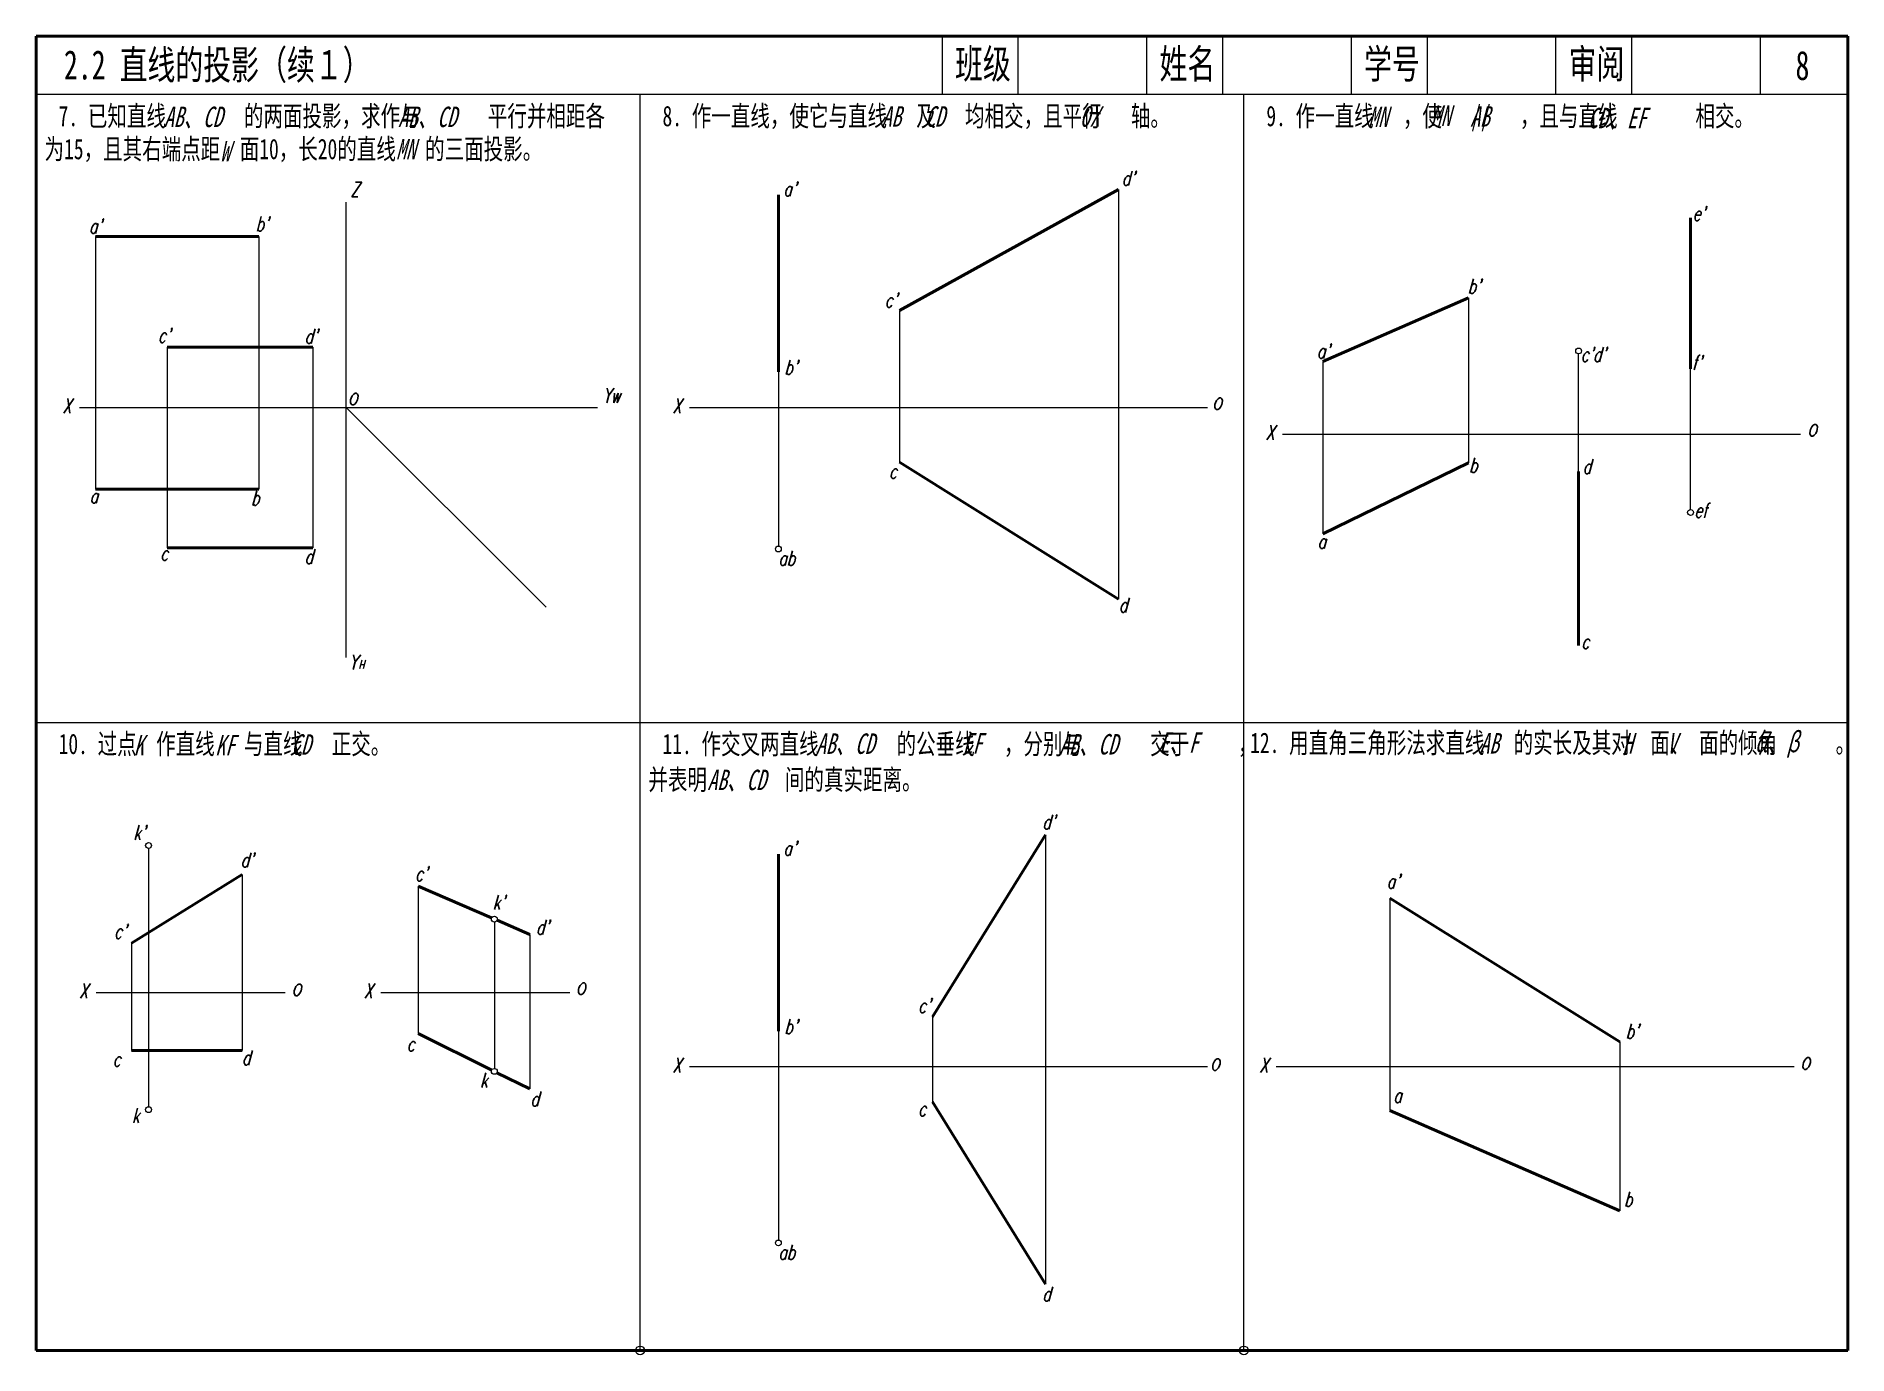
# Model space of a CAD drawing. Header units: millimetres. Extents: x -1022 to 1047, y 2161 to 2730.
# Drawn here: x -352 to -42, y 2161.2 to 2387 of the extents above; entities that cross this region are included whole.
import ezdxf

# ---------------------------------------------------------------- set-up
doc = ezdxf.new("R2010")
doc.units = ezdxf.units.MM
doc.header["$PDMODE"] = 33
doc.header["$PDSIZE"] = 1.5
for name, color, linetype, lineweight in [('标注', 7, 'Continuous', 25), ('标题文字', 7, 'Continuous', 25), ('粗实线', 7, 'Continuous', 50), ('细实线', 7, 'Continuous', 25)]:
    doc.layers.add(name, color=color, linetype=linetype, lineweight=lineweight)
doc.styles.add('style1', font='txt.shx', dxfattribs={"width": 0.7, "oblique": 15})
doc.styles.add('字母标注-2.5号', font='txt.shx', dxfattribs={"width": 0.7, "oblique": 15, "height": 2.5})
doc.styles.add('标题字母', font='SIMFANG.TTF', dxfattribs={"width": 0.7, "oblique": 15, "height": 3.5})
doc.styles.add('标题汉字1-5号', font='SimSun.ttf', dxfattribs={"width": 0.7, "height": 5})
doc.styles.add('标题汉字2-3.5号', font='SimSun.ttf', dxfattribs={"width": 0.7, "height": 3.5})

msp = doc.modelspace()

# ---------------------------------------------------------------- texts
at = {"layer": '标注', "oblique": 15, "width": 0.7}
for s, height, style, p in [("d'", 2.5, '字母标注-2.5号', (-166.19, 2361.41)), ('Z', 2.5, '字母标注-2.5号', (-298.2, 2359.51)), ("a'", 2.5, '字母标注-2.5号', (-224.1, 2359.58)), ("b'", 2.5, '字母标注-2.5号', (-314.41, 2353.62)), ("e'", 2.5, '字母标注-2.5号', (-68.49, 2355.38)), ("a'", 2.5, '字母标注-2.5号', (-342.94, 2353.23)), ("b'", 2.5, '字母标注-2.5号', (-106.98, 2342.94)), ("c'", 2.5, '字母标注-2.5号', (-206.75, 2340.56)), ("c'", 2.5, '字母标注-2.5号', (-331.12, 2334.52)), ("d'", 2.5, '字母标注-2.5号', (-306.04, 2334.39)), ("a'", 2.5, '字母标注-2.5号', (-132.81, 2331.84)), ("b'", 2.5, '字母标注-2.5号', (-223.93, 2329.05)), ("c'd'", 2.5, '字母标注-2.5号', (-87.65, 2331.26)), ("f'", 2.5, '字母标注-2.5号', (-68.61, 2329.86)), ('o', 3, 'style1', (-298.65, 2323.86)), ('Yw', 2.5, '字母标注-2.5号', (-255.01, 2324.21)), ('o', 3, 'style1', (-150.74, 2323.06)), ('X', 2.5, '字母标注-2.5号', (-347.46, 2322.46)), ('X', 2.5, '字母标注-2.5号', (-243.07, 2322.46)), ('X', 2.5, '字母标注-2.5号', (-141.57, 2317.9)), ('o', 3, 'style1', (-48.91, 2318.54)), ('c', 2.5, '字母标注-2.5号', (-206.03, 2311.28)), ('b', 2.5, '字母标注-2.5号', (-106.74, 2312.3)), ('d', 2.5, '字母标注-2.5号', (-87.31, 2312.06)), ('a', 2.5, '字母标注-2.5号', (-342.81, 2307.06)), ('b', 2.5, '字母标注-2.5号', (-315.19, 2306.67)), ('ef', 2.5, '字母标注-2.5号', (-68.21, 2304.56)), ('a', 2.5, '字母标注-2.5号', (-132.69, 2299.28)), ('c', 2.5, '字母标注-2.5号', (-330.74, 2297.23)), ('d', 2.5, '字母标注-2.5号', (-306.04, 2296.64)), ('ab', 2.5, '字母标注-2.5号', (-224.94, 2296.36)), ('d', 2.5, '字母标注-2.5号', (-166.69, 2288.35)), ('c', 2.5, '字母标注-2.5号', (-87.56, 2282.12)), ('Y', 2.5, '字母标注-2.5号', (-298.38, 2278.58)), ('H', 1.5, 'style1', (-296.83, 2278.66)), ("d'", 2.5, '字母标注-2.5号', (-179.79, 2251.21)), ("k'", 2.5, '字母标注-2.5号', (-335.33, 2249.41)), ("a'", 2.5, '字母标注-2.5号', (-224.1, 2246.71)), ("d'", 2.5, '字母标注-2.5号', (-316.99, 2244.7)), ("c'", 2.5, '字母标注-2.5号', (-287.13, 2242.35)), ("a'", 2.5, '字母标注-2.5号', (-120.85, 2241.06)), ("k'", 2.5, '字母标注-2.5号', (-273.82, 2237.45)), ("d'", 2.5, '字母标注-2.5号', (-266.43, 2233.18)), ("c'", 2.5, '字母标注-2.5号', (-338.63, 2232.48)), ('X', 2.5, '字母标注-2.5号', (-344.62, 2222.29)), ('o', 3, 'style1', (-308.3, 2222.72)), ('X', 2.5, '字母标注-2.5号', (-295.89, 2222.29)), ('o', 3, 'style1', (-259.65, 2222.9)), ("c'", 2.5, '字母标注-2.5号', (-201.04, 2219.77)), ("b'", 2.5, '字母标注-2.5号', (-223.93, 2216.18)), ("b'", 2.5, '字母标注-2.5号', (-79.96, 2215.4)), ('c', 2.5, '字母标注-2.5号', (-288.54, 2213.2)), ('c', 2.5, '字母标注-2.5号', (-338.86, 2210.61)), ('d', 2.5, '字母标注-2.5号', (-316.76, 2210.85)), ('X', 2.5, '字母标注-2.5号', (-243.07, 2209.59)), ('o', 3, 'style1', (-151.11, 2209.93)), ('X', 2.5, '字母标注-2.5号', (-142.65, 2209.59)), ('o', 3, 'style1', (-50.1, 2210.11)), ('k', 2.5, '字母标注-2.5号', (-275.99, 2207)), ('d', 2.5, '字母标注-2.5号', (-267.37, 2203.79)), ('a', 2.5, '字母标注-2.5号', (-119.72, 2204.4)), ('k', 2.5, '字母标注-2.5号', (-335.57, 2200.97)), ('c', 2.5, '字母标注-2.5号', (-201.04, 2202.11)), ('b', 2.5, '字母标注-2.5号', (-80.24, 2186.64)), ('ab', 2.5, '字母标注-2.5号', (-224.94, 2177.55)), ('d', 2.5, '字母标注-2.5号', (-179.79, 2170.4))]:
    msp.add_text(s, height=height, dxfattribs=dict(at, style=style)).set_placement(p)
at = {"layer": '标题文字', "width": 0.7}
for s, height, style, p in [('2.2 直线的投影（续１）', 5, '标题汉字1-5号', (-347.22, 2379.59)), ('班级', 5, '标题汉字1-5号', (-194.73, 2379.75)), ('姓名', 5, '标题汉字1-5号', (-159.73, 2379.75)), ('学号', 5, '标题汉字1-5号', (-124.73, 2379.75)), ('审阅', 5, '标题汉字1-5号', (-89.73, 2379.75)), ('8', 5, '标题汉字1-5号', (-50.9, 2379.49)), ('7. 已知直线        的两面投影，求作与       平行并相距各', 3.5, '标题汉字2-3.5号', (-348.12, 2371.58)), ('8. 作一直线，使它与直线   及   均相交，且平行   轴。', 3.5, '标题汉字2-3.5号', (-244.78, 2371.58)), ('9. 作一直线   ，使   //   ，且与直线        相交。', 3.5, '标题汉字2-3.5号', (-141.45, 2371.58)), ('为15，且其右端点距  面10，长20的直线   的三面投影。', 3.5, '标题汉字2-3.5号', (-350.53, 2365.93)), ('10. 过点  作直线   与直线   正交。', 3.5, '标题汉字2-3.5号', (-348.12, 2264.08)), ('11. 作交叉两直线        的公垂线   ，分别与       交于     ，', 3.5, '标题汉字2-3.5号', (-244.78, 2264.08)), ('12. 用直角三角形法求直线   的实长及其对  面、 面的倾角      。', 3.5, '标题汉字2-3.5号', (-144.22, 2264.27)), ('并表明        间的真实距离。', 3.5, '标题汉字2-3.5号', (-247.2, 2257.97))]:
    msp.add_text(s, height=height, dxfattribs=dict(at, style=style)).set_placement(p)
at = {"layer": '细实线', "style": '标题字母', "oblique": 15, "width": 0.7}
for s, p in [('AB、CD', (-330.11, 2371.43)), ('AB、CD', (-290.03, 2371.43)), ('AB', (-207.29, 2371.5)), ('CD', (-199.84, 2371.5)), ('OX', (-173.35, 2371.5)), ('MN', (-124, 2371.44)), ('MN', (-113.27, 2371.63)), ('AB', (-106.56, 2371.51)), ('CD、EF', (-86.43, 2371.23)), ('W', (-320.48, 2365.57)), ('MN', (-290.39, 2365.89)), ('K', (-335.25, 2263.88)), ('KF', (-321.3, 2263.88)), ('CD', (-308.33, 2263.97)), ('AB、CD', (-218.52, 2264.12)), ('EF', (-193.4, 2264.18)), ('AB、CD', (-176.89, 2264.01)), ('E、F', (-159.75, 2264.3)), ('AB', (-104.99, 2264.18)), ('H', (-80.47, 2264.18)), ('V', (-72.93, 2264.18)), ('α、β', (-57.85, 2264.4)), ('AB、CD', (-237.11, 2257.91))]:
    msp.add_text(s, height=3.5, dxfattribs=at).set_placement(p)

# ---------------------------------------------------------------- linework, layer by layer
for p, q in [((-248.62, 2161.99), (-248.62, 2376.99)), ((-145.29, 2161.99), (-145.29, 2376.99)), ((-351.95, 2269.49), (-41.95, 2269.49))]:
    msp.add_line(p, q)
for p in [(-248.62, 2161.99), (-145.29, 2161.99)]:
    msp.add_point(p)
at = {"layer": '粗实线'}
for p, q in [((-351.95, 2386.99), (-351.95, 2161.99)), ((-41.95, 2386.99), (-351.95, 2386.99)), ((-41.95, 2161.99), (-41.95, 2386.99)), ((-224.95, 2359.84), (-224.95, 2329.52)), ((-204.21, 2340.05), (-166.77, 2360.73)), ((-68.86, 2330.06), (-68.86, 2355.88)), ((-313.85, 2352.71), (-341.82, 2352.71)), ((-131.77, 2331.27), (-106.85, 2342.21)), ((-304.6, 2333.74), (-329.57, 2333.74)), ((-204.21, 2314.08), (-166.77, 2290.59)), ((-131.77, 2301.81), (-106.85, 2313.96)), ((-88.01, 2282.68), (-88.01, 2312.44)), ((-341.82, 2309.44), (-313.85, 2309.44)), ((-304.6, 2299.42), (-329.57, 2299.42)), ((-198.58, 2219.08), (-179.27, 2250.27)), ((-224.95, 2246.97), (-224.95, 2216.65)), ((-316.73, 2243.47), (-335.67, 2231.7)), ((-286.58, 2241.49), (-274.02, 2236.03)), ((-120.32, 2239.44), (-80.94, 2214.8)), ((-273.1, 2235.63), (-267.51, 2233.19)), ((-286.58, 2216.23), (-274.01, 2209.98)), ((-335.67, 2213.32), (-316.73, 2213.32)), ((-273.11, 2209.53), (-267.51, 2206.75)), ((-198.58, 2204.53), (-179.27, 2173.34)), ((-120.32, 2203.09), (-80.94, 2185.89)), ((-351.95, 2161.99), (-41.95, 2161.99))]:
    msp.add_line(p, q, dxfattribs=at)
at = {"layer": '细实线'}
for p, q in [((-196.95, 2386.99), (-196.95, 2376.99)), ((-183.95, 2386.99), (-183.95, 2376.99)), ((-161.95, 2386.99), (-161.95, 2376.99)), ((-148.95, 2386.99), (-148.95, 2376.99)), ((-126.95, 2386.99), (-126.95, 2376.99)), ((-113.95, 2386.99), (-113.95, 2376.99)), ((-91.95, 2386.99), (-91.95, 2376.99)), ((-78.95, 2386.99), (-78.95, 2376.99)), ((-56.95, 2386.99), (-56.95, 2376.99)), ((-41.95, 2376.99), (-351.95, 2376.99)), ((-166.77, 2360.73), (-166.77, 2290.59)), ((-298.9, 2280.61), (-298.9, 2358.59)), ((-341.82, 2352.71), (-341.82, 2309.44)), ((-313.85, 2352.71), (-313.85, 2309.44)), ((-106.85, 2342.21), (-106.85, 2313.96)), ((-204.21, 2340.05), (-204.21, 2314.08)), ((-329.57, 2333.74), (-329.57, 2299.42)), ((-304.6, 2333.74), (-304.6, 2299.42)), ((-131.77, 2331.27), (-131.77, 2301.81)), ((-88.01, 2312.44), (-88.01, 2332.6)), ((-224.95, 2329.52), (-224.95, 2299.7)), ((-68.86, 2305.96), (-68.86, 2330.06)), ((-344.56, 2323.44), (-255.9, 2323.44)), ((-298.9, 2323.44), (-264.7, 2289.23)), ((-240.17, 2323.44), (-151.51, 2323.44)), ((-138.67, 2318.88), (-50.02, 2318.88)), ((-332.73, 2247.93), (-332.73, 2203.71)), ((-179.27, 2250.27), (-179.27, 2173.34)), ((-316.73, 2243.47), (-316.73, 2213.32)), ((-286.58, 2241.49), (-286.58, 2216.23)), ((-120.32, 2239.44), (-120.32, 2203.09)), ((-273.56, 2235.33), (-273.56, 2210.26)), ((-267.51, 2233.19), (-267.51, 2206.75)), ((-335.67, 2231.7), (-335.67, 2213.32)), ((-341.72, 2223.27), (-309.36, 2223.27)), ((-292.99, 2223.27), (-260.63, 2223.27)), ((-224.95, 2216.65), (-224.95, 2180.89)), ((-198.58, 2219.08), (-198.58, 2204.53)), ((-80.94, 2214.8), (-80.94, 2185.89)), ((-240.17, 2210.57), (-151.51, 2210.57)), ((-139.75, 2210.57), (-51.1, 2210.57))]:
    msp.add_line(p, q, dxfattribs=at)
for centre in [(-88.01, 2333.1), (-68.86, 2305.46), (-224.95, 2299.2), (-332.73, 2248.43), (-273.56, 2235.83), (-273.56, 2209.76), (-332.73, 2203.21), (-224.95, 2180.39)]:
    msp.add_circle(centre, 0.5, dxfattribs=at)

msp.set_redraw_order([(e.dxf.handle, doc.entitydb.next_handle()) for e in msp.query("TEXT MTEXT ATTDEF DIMENSION ARC_DIMENSION")])  # texts and dimensions are drawn at this point

doc.saveas('drawing.dxf')
